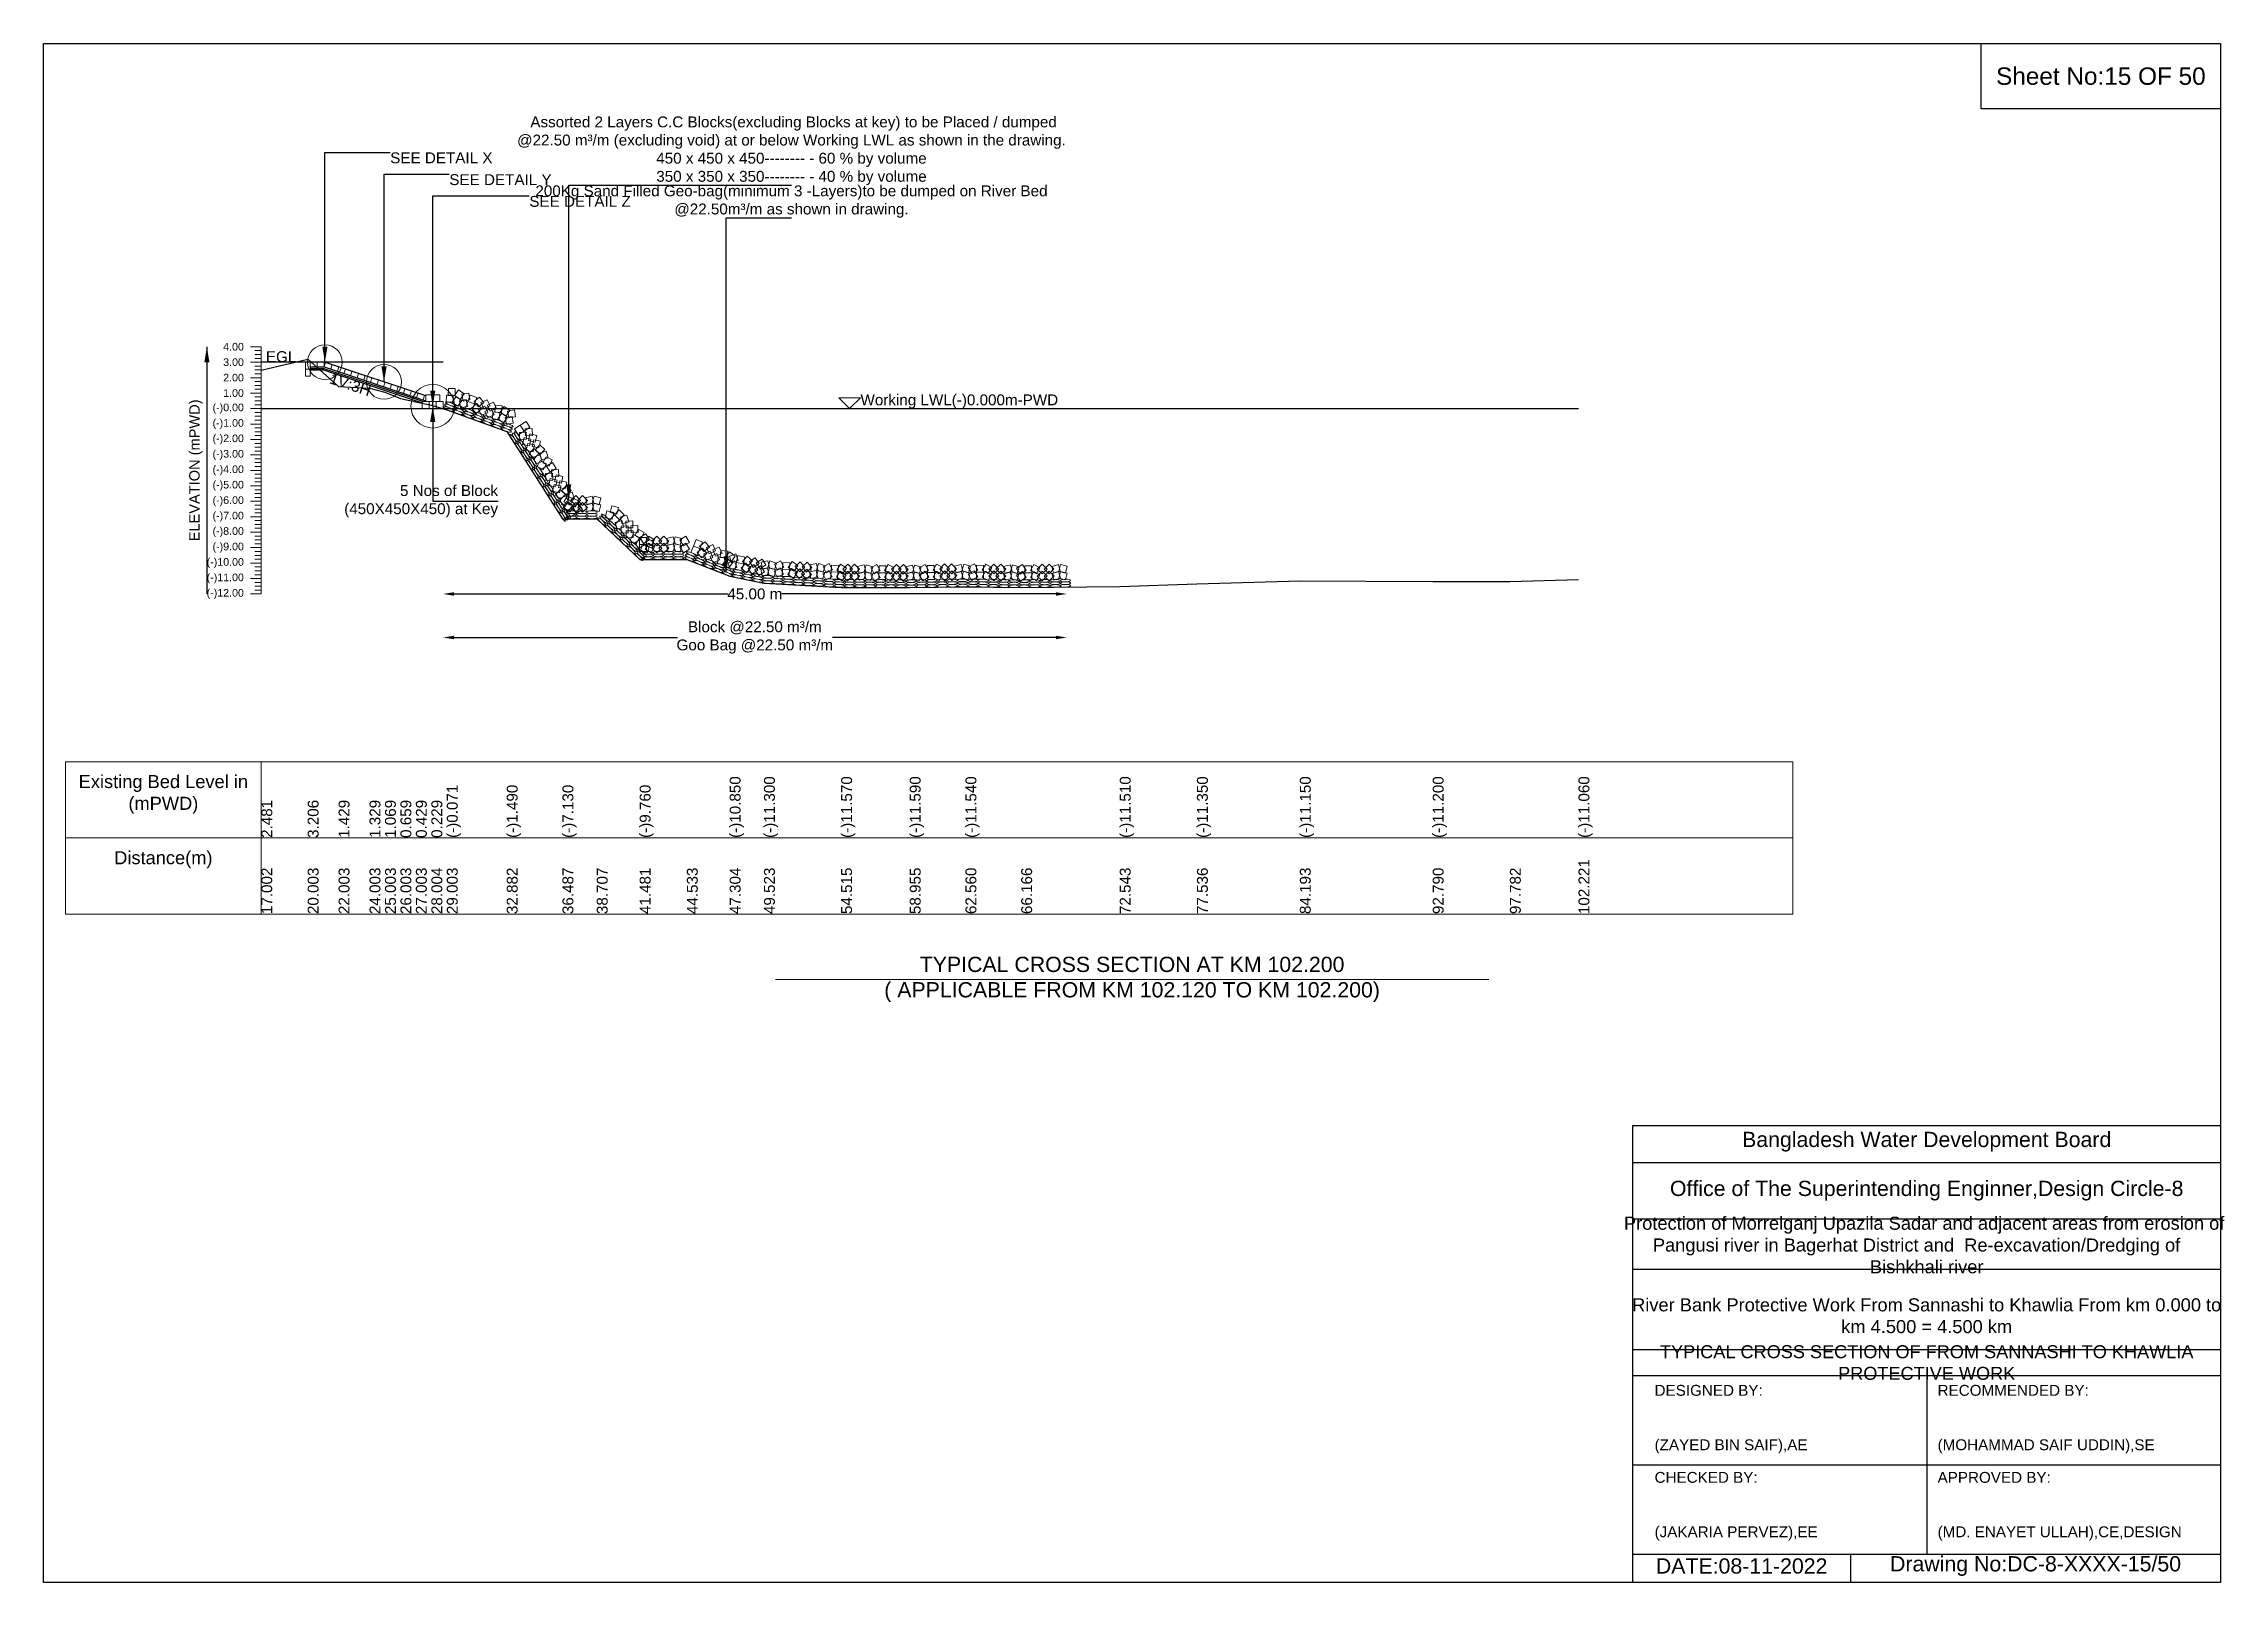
# Model space of a CAD drawing. Header units: inches. Extents: x 89000 to 845017, y -7071 to 0.
# Drawn here: x 310000 to 320017, y -7071 to 0 of the extents above; entities that cross this region are included whole.
import ezdxf

# ---------------------------------------------------------------- set-up
doc = ezdxf.new("R2010")
doc.units = ezdxf.units.IN
doc.header["$LTSCALE"] = 7
doc.header["$MEASUREMENT"] = 0
for name, color, linetype, lineweight in [('Cross section Data Border', 7, 'Continuous', 9), ('Cross Section Labels', 7, 'Continuous', 9), ('Existing_Bed_Level for Xsection', 7, 'Continuous', 25), ('Long Section Labels', 7, 'Continuous', 9)]:
    doc.layers.add(name, color=color, linetype=linetype, lineweight=lineweight)
doc.styles.get("Standard").update_dxf_attribs({"font": 'arial.ttf'})
doc.dimstyles.new('Appron Lebeling Style', dxfattribs={"dimtxt": 50, "dimasz": 50, "dimexe": 0.18, "dimexo": 0.0625, "dimgap": 0.09, "dimtad": 0, "dimtih": 1, "dimtoh": 1, "dimdec": 4, "dimzin": 0, "dimdsep": 46, "dimtxsty": 'Standard', "dimcen": 0.09, "dimse1": 1, "dimse2": 1, "dimadec": 0, "dimazin": 0, "dimtfac": 1, "dimtdec": 4, "dimtofl": 0, "dimtmove": 0, "dimatfit": 3, "dimfxl": 1, "dimtolj": 1, "dimtzin": 0, "dimarcsym": 0})
doc.dimstyles.get("Standard").update_dxf_attribs({"dimtxt": 0.18, "dimasz": 0.18, "dimexe": 0.18, "dimexo": 0.0625, "dimgap": 0.09, "dimtad": 0, "dimtih": 1, "dimtoh": 1, "dimdec": 4, "dimzin": 0, "dimdsep": 46, "dimtxsty": 'Standard', "dimcen": 0.09, "dimadec": 0, "dimazin": 0, "dimtfac": 1, "dimtdec": 4, "dimtofl": 0, "dimtmove": 0, "dimatfit": 3, "dimfxl": 1, "dimtolj": 1, "dimtzin": 0, "dimarcsym": 0})

msp = doc.modelspace()

# ---------------------------------------------------------------- texts
at = {"attachment_point": 5}
for s, insert, char_height in [('Sheet No:15 OF 50', (319450, -150), 80), ('Bangladesh Water Development Board', (318650, -5046), 70), ('Office of The Superintending Enginner,Design Circle-8', (318650, -5271), 70)]:
    msp.add_mtext(s, dxfattribs=dict(at, insert=insert, char_height=char_height))
for s, insert, char_height, width, attachment_point in [('Protection of Morrelganj Upazila Sadar and adjacent areas from erosion of  Pangusi river in Bagerhat District and  Re-excavation/Dredging of     Bishkhali river', (318650, -5521), 60, 2800, 5), ('River Bank Protective Work From Sannashi to Khawlia From km 0.000 to km 4.500 = 4.500 km', (318650, -5846), 60, 2700, 5), ('TYPICAL CROSS SECTION OF FROM SANNASHI TO KHAWLIA PROTECTIVE WORK', (318650, -6061), 59.5765532, 2800, 5), ('DESIGNED BY:^J^J^J(ZAYED BIN SAIF),AE', (317400, -6321), 50, 1400, 4), ('RECOMMENDED BY:^J^J^J(MOHAMMAD SAIF UDDIN),SE', (318700, -6321), 50, 1400, 4), ('CHECKED BY:^J^J^J(JAKARIA PERVEZ),EE', (317400, -6721), 50, 1400, 4), ('APPROVED BY:^J^J^J(MD. ENAYET ULLAH),CE,DESIGN', (318700, -6721), 50, 1400, 4), ('DATE:08-11-2022', (317800, -6996), 70, 1400, 5), ('Drawing No:DC-8-XXXX-15/50', (319150, -6996), 70, 2200, 5)]:
    msp.add_mtext(s, dxfattribs=dict(insert=insert, char_height=char_height, width=width, attachment_point=attachment_point))
at = {"layer": 'Cross section Data Border', "char_height": 60, "width": 800, "attachment_point": 5}
for s, insert in [('Existing Bed Level in (mPWD)', (310550, -3450)), ('Distance(m)', (310550, -3750))]:
    msp.add_mtext(s, dxfattribs=dict(at, insert=insert))
at = {"layer": 'Cross Section Labels'}
for s, insert, char_height, attachment_point in [(' Assorted 2 Layers C.C Blocks(excluding Blocks at key) to be Placed / dumped^J@22.50 m³/m (excluding void) at or below Working LWL as shown in the drawing.^J450 x 450 x 450-------- - 60 % by volume^J350 x 350 x 350-------- - 40 % by volume', (313435.28276, -650), 50, 8), ('SEE DETAIL X', (311592.15117, -500), 50, 1), ('SEE DETAIL Y', (311863.72617, -600), 50, 1), ('SEE DETAIL Z', (312231.15117, -700), 50, 1), ('200Kg Sand Filled Geo-bag(minimum 3 -Layers)to be dumped on River Bed^J@22.50m³/m as shown in drawing.', (313435.28276, -800), 50, 8), ('EGL', (311160.89466, -1464.11), 50, 9), ('Working LWL(-)0.000m-PWD', (313752.30117, -1677.11), 50, 7), ('5 Nos of Block ^J(450X450X450) at Key', (312087.37617, -2103.11), 50, 6), ('TYPICAL CROSS SECTION AT KM 102.200^J( APPLICABLE FROM KM 102.120 TO KM 102.200)', (315000, -4300), 70, 5)]:
    msp.add_mtext(s, dxfattribs=dict(at, insert=insert, char_height=char_height, attachment_point=attachment_point))
at = {"layer": 'Cross Section Labels', "insert": (311416.71259, -1543.05076), "char_height": 50, "attachment_point": 2, "rotation": 341.565051177}
msp.add_mtext('1V:3H', dxfattribs=at)
at = {"layer": 'Long Section Labels', "char_height": 35, "attachment_point": 6}
for s, insert in [('4.00', (310920, -1393.11)), ('3.00', (310920, -1464.11)), ('2.00', (310920, -1535.11)), ('1.00', (310920, -1606.11)), ('(-)0.00', (310920, -1677.11)), ('(-)1.00', (310920, -1748.11)), ('(-)2.00', (310920, -1819.11)), ('(-)3.00', (310920, -1890.11)), ('(-)4.00', (310920, -1961.11)), ('(-)5.00', (310920, -2032.11)), ('(-)6.00', (310920, -2103.11)), ('(-)7.00', (310920, -2174.11)), ('(-)8.00', (310920, -2245.11)), ('(-)9.00', (310920, -2316.11)), ('(-)10.00', (310920, -2387.11)), ('(-)11.00', (310920, -2458.11)), ('(-)12.00', (310920, -2529.11))]:
    msp.add_mtext(s, dxfattribs=dict(at, insert=insert))
at = {"layer": 'Long Section Labels', "rotation": 90}
for s, insert, char_height, attachment_point in [('ELEVATION (mPWD)', (310700, -1961.11), 48, 5), ('(-)10.850', (313151.43033, -3650), 50, 1), ('(-)11.300', (313309.00881, -3650), 50, 1), ('(-)11.570', (313663.41852, -3650), 50, 1), ('(-)11.590', (313978.65419, -3650), 50, 1), ('(-)11.590', (313978.65419, -3650), 50, 1), ('(-)11.540', (314234.63873, -3650), 50, 1), ('(-)11.510', (314943.38909, -3650), 50, 1), ('(-)11.350', (315297.88504, -3650), 50, 1), ('(-)11.150', (315770.56326, -3650), 50, 1), ('(-)11.200', (316380.91786, -3650), 50, 1), ('(-)11.200', (316380.91786, -3650), 50, 1), ('(-)11.060', (317050.5134, -3650), 50, 1), ('2.481', (311000, -3650), 50, 1), ('3.206', (311213.03508, -3650), 50, 1), ('1.429', (311355.04539, -3650), 50, 1), ('1.329', (311497.0557, -3650), 50, 1), ('1.069', (311568.08047, -3650), 50, 1), ('0.659', (311639.06601, -3650), 50, 1), ('0.429', (311710.09077, -3650), 50, 1), ('0.229', (311781.11554, -3650), 50, 1), ('(-)0.071', (311852.10108, -3650), 50, 1), ('(-)1.490', (312127.45404, -3650), 50, 1), ('(-)7.130', (312383.44809, -3650), 50, 1), ('(-)7.130', (312383.44809, -3650), 50, 1), ('(-)9.760', (312737.98096, -3650), 50, 1), ('(-)9.760', (312737.98096, -3650), 50, 1), ('17.002', (311000, -4000), 50, 1), ('20.003', (311213.03508, -4000), 50, 1), ('22.003', (311355.04539, -4000), 50, 1), ('24.003', (311497.0557, -4000), 50, 1), ('25.003', (311568.08047, -4000), 50, 1), ('26.003', (311639.06601, -4000), 50, 1), ('27.003', (311710.09077, -4000), 50, 1), ('28.004', (311781.11554, -4000), 50, 1), ('29.003', (311852.10108, -4000), 50, 1), ('32.882', (312127.45404, -4000), 50, 1), ('36.487', (312383.44809, -4000), 50, 1), ('38.707', (312541.03876, -4000), 50, 1), ('41.481', (312737.98096, -4000), 50, 1), ('44.533', (312954.73155, -4000), 50, 1), ('47.304', (313151.43033, -4000), 50, 1), ('49.523', (313309.00881, -4000), 50, 1), ('54.515', (313663.41852, -4000), 50, 1), ('58.955', (313978.65419, -4000), 50, 1), ('62.560', (314234.63873, -4000), 50, 1), ('66.166', (314490.62432, -4000), 50, 1), ('72.543', (314943.38909, -4000), 50, 1), ('77.536', (315297.88504, -4000), 50, 1), ('84.193', (315770.56326, -4000), 50, 1), ('92.790', (316380.91786, -4000), 50, 1), ('97.782', (316735.34797, -4000), 50, 1), ('102.221', (317050.5134, -4000), 50, 1)]:
    msp.add_mtext(s, dxfattribs=dict(at, insert=insert, char_height=char_height, attachment_point=attachment_point))

# ---------------------------------------------------------------- blocks, each defined once
blk = doc.blocks.new('*D23')
at = {"layer": 'Cross Section Labels', "color": 0, "lineweight": -2, "transparency": 16777216}
for p, q in [((311885, -2529), (313144, -2529)), ((314650, -2529), (313391, -2529))]:
    blk.add_line(p, q, dxfattribs=at)
at = {"layer": 'Cross Section Labels', "color": 0, "transparency": 16777216}
for points in [[(311885, -2521), (311885, -2537), (311835, -2529)], [(314650, -2521), (314650, -2537), (314700, -2529)]]:
    blk.add_solid(points, dxfattribs=at)
at = {"layer": 'Defpoints', "color": 0, "transparency": 16777216}
for p in [(311835, -1677), (314700, -2497), (314700, -2529)]:
    blk.add_point(p, dxfattribs=at)
at = {"layer": 'Cross Section Labels', "color": 0, "transparency": 16777216, "insert": (313267, -2529), "char_height": 50, "attachment_point": 5}
blk.add_mtext('\\A1;45.00 m', dxfattribs=at)
blk = doc.blocks.new('*D24')
at = {"layer": 'Cross Section Labels', "color": 0, "lineweight": -2, "transparency": 16777216}
for p, q in [((311885, -2729), (312912, -2729)), ((314650, -2729), (313623, -2729))]:
    blk.add_line(p, q, dxfattribs=at)
at = {"layer": 'Cross Section Labels', "color": 0, "transparency": 16777216}
for points in [[(311885, -2721), (311885, -2737), (311835, -2729)], [(314650, -2721), (314650, -2737), (314700, -2729)]]:
    blk.add_solid(points, dxfattribs=at)
at = {"layer": 'Defpoints', "color": 0, "transparency": 16777216}
for p in [(311835, -1677), (314700, -2497), (314700, -2729)]:
    blk.add_point(p, dxfattribs=at)
at = {"layer": 'Cross Section Labels', "color": 0, "transparency": 16777216, "insert": (313267, -2729), "char_height": 50, "attachment_point": 5}
blk.add_mtext('\\A1;Block @22.50 m³/m ^JGoo Bag @22.50 m³/m ', dxfattribs=at)

# ---------------------------------------------------------------- dimensions: what is measured, and where the dimension line sits
at = {"layer": 'Cross Section Labels'}
for base, text, picture, middle in [((314699.50745, -2529.11), '45.00 m', '*D23', (313267.40431, -2529.11)), ((314699.50745, -2729.11), 'Block @22.50 m³/m ^JGoo Bag @22.50 m³/m ', '*D24', (313267.40431, -2729.11))]:
    dim = msp.add_linear_dim(base=base, p1=(311835.30117, -1677.11), p2=(314699.50745, -2497.37953), text=text, dimstyle='Appron Lebeling Style', dxfattribs=at)
    dim.commit()
    dim.dimension.update_dxf_attribs({"geometry": picture, "text_midpoint": middle})

# ---------------------------------------------------------------- linework, layer by layer
for points in [[(310000, 0), (320000, 0), (320000, -7071), (310000, -7071)], [(318900, 0), (320000, 0), (320000, -300), (318900, -300)]]:
    msp.add_lwpolyline(points, close=True)
for points in [[(317300, -7071), (317300, -4971), (320000, -4971)], [(317300, -5141), (320000, -5141)], [(317300, -5401), (320000, -5401)], [(317300, -5631), (320000, -5631)], [(317300, -6001), (320000, -6001)], [(317300, -6121), (320000, -6121)], [(318650, -6121), (318650, -6941)], [(317300, -6531), (320000, -6531)], [(317300, -6941), (320000, -6941)], [(318300, -6941), (318300, -7071)]]:
    msp.add_lwpolyline(points)
at = {"layer": 'Cross section Data Border'}
msp.add_lwpolyline([(310100, -3300), (318034.56698, -3300), (318034.56698, -4000), (310100, -4000)], close=True, dxfattribs=at)
for points in [[(311000, -3300), (311000, -4000)], [(310100, -3650), (318034.56698, -3650)]]:
    msp.add_lwpolyline(points, dxfattribs=at)
at = {"layer": 'Cross Section Labels'}
msp.add_lwpolyline([(313702.30117, -1677.11), (313752.30117, -1627.11), (313652.30117, -1627.11)], close=True, dxfattribs=at)
msp.add_lwpolyline([(313362, -4300), (315000, -4300), (316638, -4300)], dxfattribs=at)
for centre, radius in [((311292.15117, -1464.11), 80), ((311563.72617, -1554.635), 80), ((311787.37617, -1666.46), 100)]:
    msp.add_circle(centre, radius, dxfattribs=at)
at = {"layer": 'Existing_Bed_Level for Xsection'}
for points in [[(311000, -1500.959), (311213.03508, -1449.484), (311355.04539, -1575.651), (311497.0557, -1582.751), (311568.08047, -1601.211), (311639.06601, -1630.321), (311710.09077, -1646.651), (311781.11554, -1660.851), (311852.10108, -1682.151), (312127.45404, -1782.9), (312383.44809, -2183.34), (312541.03876, -2183.34), (312737.98096, -2370.07), (312954.73155, -2370.07), (313151.43033, -2447.46), (313309.00881, -2479.41), (313663.41852, -2498.58), (313978.65419, -2500), (314234.63873, -2496.45), (314490.62432, -2500), (314943.38909, -2494.32), (315297.88504, -2482.96), (315770.56326, -2468.76), (316380.91786, -2472.31), (316735.34797, -2472.31), (317050.5134, -2462.37)], [(311835.30117, -1464.11), (311000, -1464.11)], [(311755.42617, -1618.535), (311295.43031, -1465.20305), (311292.15117, -1464.11), (311288.69466, -1464.11), (311224.79466, -1464.11)], [(311224.79466, -1485.41), (311288.69466, -1485.41), (311755.42617, -1640.98717)], [(311224.79466, -1492.51), (311287.54249, -1492.51), (311745.49249, -1645.16)], [(311224.79466, -1499.61), (311286.39032, -1499.61), (311739.45117, -1650.63029)], [(311000, -1677.11), (317050.5134, -1677.11)]]:
    msp.add_lwpolyline(points, dxfattribs=at)
at = {"layer": 'Long Section Labels'}
for points in [[(311000, -1393.11), (310950, -1393.11)], [(311000, -2529.11), (311000, -2458.11), (311000, -2387.11), (311000, -2316.11), (311000, -2245.11), (311000, -2174.11), (311000, -2103.11), (311000, -2032.11), (311000, -1961.11), (311000, -1890.11), (311000, -1819.11), (311000, -1748.11), (311000, -1677.11), (311000, -1606.11), (311000, -1535.11), (311000, -1464.11), (311000, -1393.11)], [(311000, -1464.11), (310950, -1464.11)], [(311000, -1410.86), (310970, -1410.86)], [(311000, -1428.61), (310970, -1428.61)], [(311000, -1446.36), (310970, -1446.36)], [(311000, -1481.86), (310970, -1481.86)], [(311000, -1499.61), (310970, -1499.61)], [(311000, -1535.11), (310950, -1535.11)], [(311000, -1517.36), (310970, -1517.36)], [(311000, -1552.86), (310970, -1552.86)], [(311000, -1570.61), (310970, -1570.61)], [(311000, -1588.36), (310970, -1588.36)], [(311000, -1606.11), (310950, -1606.11)], [(311000, -1677.11), (310950, -1677.11)], [(311000, -1623.86), (310970, -1623.86)], [(311000, -1641.61), (310970, -1641.61)], [(311000, -1659.36), (310970, -1659.36)], [(311000, -1694.86), (310970, -1694.86)], [(311000, -1748.11), (310950, -1748.11)], [(311000, -1712.61), (310970, -1712.61)], [(311000, -1730.36), (310970, -1730.36)], [(311000, -1765.86), (310970, -1765.86)], [(311000, -1783.61), (310970, -1783.61)], [(311000, -1801.36), (310970, -1801.36)], [(311000, -1819.11), (310950, -1819.11)], [(311000, -1890.11), (310950, -1890.11)], [(311000, -1836.86), (310970, -1836.86)], [(311000, -1854.61), (310970, -1854.61)], [(311000, -1872.36), (310970, -1872.36)], [(311000, -1961.11), (310950, -1961.11)], [(311000, -1907.86), (310970, -1907.86)], [(311000, -1925.61), (310970, -1925.61)], [(311000, -1943.36), (310970, -1943.36)], [(311000, -1978.86), (310970, -1978.86)], [(311000, -1996.61), (310970, -1996.61)], [(311000, -2032.11), (310950, -2032.11)], [(311000, -2103.11), (310950, -2103.11)], [(311000, -2014.36), (310970, -2014.36)], [(311000, -2049.86), (310970, -2049.86)], [(311000, -2067.61), (310970, -2067.61)], [(311000, -2085.36), (310970, -2085.36)], [(311000, -2174.11), (310950, -2174.11)], [(311000, -2120.86), (310970, -2120.86)], [(311000, -2138.61), (310970, -2138.61)], [(311000, -2156.36), (310970, -2156.36)], [(311000, -2191.86), (310970, -2191.86)], [(311000, -2245.11), (310950, -2245.11)], [(311000, -2209.61), (310970, -2209.61)], [(311000, -2227.36), (310970, -2227.36)], [(311000, -2262.86), (310970, -2262.86)], [(311000, -2280.61), (310970, -2280.61)], [(311000, -2298.36), (310970, -2298.36)], [(311000, -2316.11), (310950, -2316.11)], [(311000, -2387.11), (310950, -2387.11)], [(311000, -2333.86), (310970, -2333.86)], [(311000, -2351.61), (310970, -2351.61)], [(311000, -2369.36), (310970, -2369.36)], [(311000, -2458.11), (310950, -2458.11)], [(311000, -2404.86), (310970, -2404.86)], [(311000, -2422.61), (310970, -2422.61)], [(311000, -2440.36), (310970, -2440.36)], [(311000, -2475.86), (310970, -2475.86)], [(311000, -2493.61), (310970, -2493.61)], [(311000, -2529.11), (310950, -2529.11)], [(311000, -2511.36), (310970, -2511.36)]]:
    msp.add_lwpolyline(points, dxfattribs=at)
for points in [[(311224.79466, -1464.11), (311203.49466, -1464.11), (311203.49466, -1496.06), (311224.79466, -1496.06)], [(311224.79466, -1496.06), (311203.49466, -1496.06), (311203.49466, -1528.01), (311224.79466, -1528.01)], [(311256.74466, -1464.11), (311224.79466, -1464.11), (311224.79466, -1485.41), (311256.74466, -1485.41)], [(311288.69466, -1464.11), (311256.74466, -1464.11), (311256.74466, -1485.41), (311288.69466, -1485.41)], [(311325.74074, -1475.30652), (311295.43031, -1465.20305), (311288.69466, -1485.41), (311319.00509, -1495.51348)], [(311356.05117, -1485.41), (311325.74074, -1475.30652), (311319.00509, -1495.51348), (311349.31552, -1505.61695)], [(311386.3616, -1495.51348), (311356.05117, -1485.41), (311349.31552, -1505.61695), (311379.62595, -1515.72043)], [(311416.67204, -1505.61695), (311386.3616, -1495.51348), (311379.62595, -1515.72043), (311409.93638, -1525.82391)], [(311446.98247, -1515.72043), (311416.67204, -1505.61695), (311409.93638, -1525.82391), (311440.24682, -1535.92739)], [(311477.2929, -1525.82391), (311446.98247, -1515.72043), (311440.24682, -1535.92739), (311470.55725, -1546.03086)], [(311507.60333, -1535.92739), (311477.2929, -1525.82391), (311470.55725, -1546.03086), (311500.86768, -1556.13434)], [(311537.91376, -1546.03086), (311507.60333, -1535.92739), (311500.86768, -1556.13434), (311531.17811, -1566.23782)], [(311568.22419, -1556.13434), (311537.91376, -1546.03086), (311531.17811, -1566.23782), (311561.48854, -1576.34129)], [(311598.53462, -1566.23782), (311568.22419, -1556.13434), (311561.48854, -1576.34129), (311591.79897, -1586.44477)], [(311628.84506, -1576.34129), (311598.53462, -1566.23782), (311591.79897, -1586.44477), (311622.1094, -1596.54825)], [(311659.15549, -1586.44477), (311628.84506, -1576.34129), (311622.1094, -1596.54825), (311652.41984, -1606.65173)], [(311689.46592, -1596.54825), (311659.15549, -1586.44477), (311652.41984, -1606.65173), (311682.73027, -1616.7552)], [(311719.77635, -1606.65173), (311689.46592, -1596.54825), (311682.73027, -1616.7552), (311713.0407, -1626.85868)], [(311891.22217, -1585.61924), (311859.28608, -1584.67644), (311858.34328, -1616.61253), (311890.27937, -1617.55532)], [(311931.8021, -1609.69861), (311905.66496, -1591.32328), (311887.28963, -1617.46041), (311913.42676, -1635.83575)], [(311750.08678, -1616.7552), (311719.77635, -1606.65173), (311713.0407, -1626.85868), (311743.35113, -1636.96216)], [(311771.40117, -1645.16), (311739.45117, -1645.16), (311739.45117, -1677.11), (311771.40117, -1677.11)], [(311787.37617, -1613.21), (311755.42617, -1613.21), (311755.42617, -1645.16), (311787.37617, -1645.16)], [(311803.35117, -1645.16), (311771.40117, -1645.16), (311771.40117, -1677.11), (311803.35117, -1677.11)], [(311819.32617, -1613.21), (311787.37617, -1613.21), (311787.37617, -1645.16), (311819.32617, -1645.16)], [(311835.30117, -1645.16), (311803.35117, -1645.16), (311803.35117, -1677.11), (311835.30117, -1677.11)], [(311882.03968, -1616.22127), (311850.1036, -1615.27847), (311849.1608, -1647.21456), (311881.09689, -1648.15736)], [(311920.82369, -1639.70323), (311894.68656, -1621.3279), (311876.31123, -1647.46503), (311902.44836, -1665.84036)], [(311941.57276, -1636.08597), (311910.09551, -1641.56185), (311915.5714, -1673.0391), (311947.04865, -1667.56321)], [(311952.55116, -1606.08135), (311921.07391, -1611.55723), (311926.5498, -1643.03448), (311958.02705, -1637.5586)], [(311979.06821, -1656.02783), (311949.06359, -1645.04943), (311938.08519, -1675.05405), (311968.08981, -1686.03245)], [(311990.04661, -1626.02321), (311960.04199, -1615.04481), (311949.06359, -1645.04943), (311979.06821, -1656.02783)], [(312011.08524, -1678.51303), (311990.57501, -1654.01542), (311966.0774, -1674.52565), (311986.58763, -1699.02326)], [(312022.06364, -1648.50841), (312001.55341, -1624.0108), (311977.0558, -1644.52103), (311997.56603, -1669.01864)], [(312026.35729, -1666.28436), (311997.37256, -1679.72639), (312010.81459, -1708.71112), (312039.79932, -1695.26909)], [(312037.33569, -1636.27974), (312008.35096, -1649.72177), (312021.79299, -1678.7065), (312050.77772, -1665.26447)], [(312069.81012, -1706.2306), (312056.34501, -1677.25658), (312027.371, -1690.72169), (312040.8361, -1719.6957)], [(312080.78852, -1676.22598), (312067.32341, -1647.25196), (312038.3494, -1660.71707), (312051.81451, -1689.69108)], [(312095.92338, -1694.95852), (312064.09915, -1692.12635), (312061.26698, -1723.95057), (312093.09121, -1726.78274)], [(312106.90178, -1664.9539), (312075.07755, -1662.12173), (312072.24538, -1693.94595), (312104.06961, -1696.77812)], [(312130.85603, -1716.55205), (312104.7189, -1698.17671), (312086.34357, -1724.31385), (312112.4807, -1742.68918)], [(312141.83443, -1686.54743), (312115.6973, -1668.17209), (312097.32197, -1694.30923), (312123.4591, -1712.68456)], [(312162.5835, -1682.93016), (312131.10625, -1688.40605), (312136.58214, -1719.8833), (312168.05939, -1714.40741)], [(312151.6051, -1712.93478), (312120.12785, -1718.41067), (312125.60374, -1749.88792), (312157.08099, -1744.41203)], [(312206.80632, -1780.48263), (312189.59727, -1753.56329), (312162.67793, -1770.77234), (312179.88698, -1797.69168)], [(312218.64088, -1817.77362), (312217.17796, -1785.85713), (312185.26147, -1787.32004), (312186.72439, -1819.23653)], [(312233.72567, -1763.27358), (312216.51662, -1736.35424), (312189.59727, -1753.56329), (312206.80632, -1780.48263)], [(312245.56022, -1800.56457), (312244.09731, -1768.64808), (312212.18082, -1770.11099), (312213.64373, -1802.02748)], [(312265.11926, -1800.09607), (312233.91851, -1793.21743), (312227.03987, -1824.41818), (312258.24062, -1831.29682)], [(312238.19992, -1817.30512), (312206.99917, -1810.42648), (312200.12053, -1841.62723), (312231.32128, -1848.50587)], [(312248.54549, -1875.41552), (312255.39928, -1844.20931), (312224.19306, -1837.35552), (312217.33927, -1868.56173)], [(312276.1471, -1882.27941), (312252.55287, -1860.73609), (312231.00955, -1884.33031), (312254.60377, -1905.87364)], [(312275.46483, -1858.20647), (312282.31862, -1827.00026), (312251.1124, -1820.14647), (312244.25861, -1851.35268)], [(312290.84106, -1920.62858), (312281.19174, -1890.17052), (312250.73369, -1899.81984), (312260.383, -1930.27789)], [(312303.06645, -1865.07036), (312279.47222, -1843.52704), (312257.92889, -1867.12126), (312281.52312, -1888.66459)], [(312317.76041, -1903.41953), (312308.11109, -1872.96147), (312277.65303, -1882.61079), (312287.30235, -1913.06884)], [(312336.45558, -1913.11998), (312308.10125, -1898.39469), (312293.37596, -1926.74902), (312321.73029, -1941.47432)], [(312309.53624, -1930.32903), (312281.1819, -1915.60374), (312266.45661, -1943.95807), (312294.81095, -1958.68337)], [(312327.26967, -1968.91804), (312310.06062, -1941.9987), (312283.14128, -1959.20775), (312300.35033, -1986.12709)], [(312339.10423, -2006.20903), (312337.64131, -1974.29254), (312305.72482, -1975.75545), (312307.18774, -2007.67194)], [(312354.18902, -1951.70899), (312336.97997, -1924.78965), (312310.06062, -1941.9987), (312327.26967, -1968.91804)], [(312358.66327, -2005.74053), (312327.46252, -1998.86189), (312320.58388, -2030.06264), (312351.78463, -2036.94128)], [(312366.02357, -1988.99998), (312364.56066, -1957.08349), (312332.64417, -1958.5464), (312334.10708, -1990.46289)], [(312385.58261, -1988.53148), (312354.38186, -1981.65284), (312347.50322, -2012.85359), (312378.70398, -2019.73223)], [(312369.00884, -2063.85093), (312375.86263, -2032.64472), (312344.65641, -2025.79093), (312337.80262, -2056.99714)], [(312396.61045, -2070.71482), (312373.01622, -2049.1715), (312351.4729, -2072.76572), (312375.06713, -2094.30905)], [(312395.92818, -2046.64188), (312402.78197, -2015.43567), (312371.57576, -2008.58188), (312364.72196, -2039.78809)], [(312411.30441, -2109.06399), (312401.65509, -2078.60593), (312371.19704, -2088.25525), (312380.84636, -2118.7133)], [(312423.5298, -2053.50577), (312399.93557, -2031.96245), (312378.39224, -2055.55667), (312401.98647, -2077.1)], [(312433.97241, -2093.34468), (312406.29334, -2077.38625), (312390.33491, -2105.06532), (312418.01399, -2121.02375)], [(312438.22376, -2091.85494), (312428.57444, -2061.39688), (312398.11638, -2071.0462), (312407.7657, -2101.50425)], [(312456.91893, -2101.55539), (312428.5646, -2086.8301), (312413.83931, -2115.18443), (312442.19364, -2129.90973)], [(312444.11266, -2076.61294), (312421.5116, -2099.196), (312444.09467, -2121.79706), (312466.69572, -2099.214)], [(312498.64572, -2099.196), (312476.04467, -2076.61294), (312453.4616, -2099.214), (312476.06266, -2121.79706)], [(312519.29577, -2079.63743), (312488.4361, -2087.91289), (312496.71156, -2118.77257), (312527.57123, -2110.49711)], [(312559.52123, -2087.91289), (312528.66156, -2079.63743), (312520.3861, -2110.49711), (312551.24577, -2118.77257)], [(312429.99959, -2118.76444), (312401.64525, -2104.03915), (312386.91996, -2132.39348), (312415.2743, -2147.11878)], [(312433.97241, -2125.29468), (312406.29334, -2109.33625), (312390.33491, -2137.01532), (312418.01399, -2152.97375)], [(312447.73302, -2157.35345), (312430.52397, -2130.43411), (312403.60463, -2147.64316), (312420.81368, -2174.5625)], [(312444.11266, -2108.56294), (312421.5116, -2131.146), (312444.09467, -2153.74706), (312466.69572, -2131.164)], [(312474.65237, -2140.1444), (312457.44332, -2113.22506), (312430.52397, -2130.43411), (312447.73302, -2157.35345)], [(312498.64572, -2131.146), (312476.04467, -2108.56294), (312453.4616, -2131.164), (312476.06266, -2153.74706)], [(312519.29577, -2111.58743), (312488.4361, -2119.86289), (312496.71156, -2150.72257), (312527.57123, -2142.44711)], [(312559.52123, -2119.86289), (312528.66156, -2111.58743), (312520.3861, -2142.44711), (312551.24577, -2150.72257)], [(312618.60688, -2154.90614), (312587.54091, -2147.44234), (312580.07711, -2178.5083), (312611.14308, -2185.9721)], [(312645.11124, -2188.08904), (312621.92606, -2166.1061), (312599.94311, -2189.29128), (312623.1283, -2211.27423)], [(312640.58982, -2131.72095), (312609.52386, -2124.25715), (312602.06006, -2155.32312), (312633.12602, -2162.78692)], [(312667.09418, -2164.90386), (312643.909, -2142.92092), (312621.92606, -2166.1061), (312645.11124, -2188.08904)], [(312665.57774, -2221.43266), (312656.47191, -2190.80773), (312625.84698, -2199.91355), (312634.95281, -2230.53848)], [(312687.56068, -2198.24748), (312678.45486, -2167.62255), (312647.82993, -2176.72837), (312656.93575, -2207.3533)], [(312706.4313, -2193.08266), (312674.49228, -2193.92005), (312675.32967, -2225.85908), (312707.2687, -2225.02168)], [(312684.44836, -2216.26784), (312652.50933, -2217.10523), (312653.34673, -2249.04426), (312685.28575, -2248.20686)], [(312708.48331, -2270.17675), (312707.62049, -2238.23841), (312675.68214, -2239.10123), (312676.54497, -2271.03958)], [(312736.92557, -2270.19177), (312708.83774, -2254.96428), (312693.61025, -2283.0521), (312721.69808, -2298.2796)], [(312730.46626, -2246.99157), (312729.60343, -2215.05322), (312697.66508, -2215.91605), (312698.52791, -2247.8544)], [(312758.90851, -2247.00659), (312730.82068, -2231.77909), (312715.59319, -2259.86692), (312743.68102, -2275.09441)], [(312760.42215, -2303.87384), (312743.72205, -2276.63583), (312716.48404, -2293.33592), (312733.18413, -2320.57393)], [(312769.02756, -2269.96), (312737.07756, -2269.96), (312737.07756, -2301.91), (312769.02756, -2301.91)], [(312769.02756, -2301.91), (312737.07756, -2301.91), (312737.07756, -2333.86), (312769.02756, -2333.86)], [(312782.40509, -2280.68865), (312765.70499, -2253.45064), (312738.46698, -2270.15074), (312755.16708, -2297.38875)], [(312780.90316, -2308.78674), (312749.83719, -2301.32294), (312742.37339, -2332.38891), (312773.43936, -2339.85271)], [(312806.82131, -2280.07468), (312779.14224, -2264.11625), (312763.18381, -2291.79532), (312790.86288, -2307.75375)], [(312806.82131, -2312.02468), (312779.14224, -2296.06625), (312763.18381, -2323.74532), (312790.86288, -2339.70375)], [(312802.8861, -2285.60156), (312771.82013, -2278.13776), (312764.35633, -2309.20372), (312795.4223, -2316.66752)], [(312816.96156, -2263.34294), (312794.3605, -2285.926), (312816.94357, -2308.52706), (312839.54462, -2285.944)], [(312816.96156, -2295.29294), (312794.3605, -2317.876), (312816.94357, -2340.47706), (312839.54462, -2317.894)], [(312871.49462, -2285.926), (312848.89357, -2263.34294), (312826.3105, -2285.944), (312848.91156, -2308.52706)], [(312871.49462, -2317.876), (312848.89357, -2295.29294), (312826.3105, -2317.894), (312848.91156, -2340.47706)], [(312892.14467, -2266.36743), (312861.285, -2274.64289), (312869.56046, -2305.50257), (312900.42013, -2297.22711)], [(312892.14467, -2298.31743), (312861.285, -2306.59289), (312869.56046, -2337.45257), (312900.42013, -2329.17711)], [(312932.37013, -2274.64289), (312901.51046, -2266.36743), (312893.235, -2297.22711), (312924.09467, -2305.50257)], [(312932.37013, -2306.59289), (312901.51046, -2298.31743), (312893.235, -2329.17711), (312924.09467, -2337.45257)], [(312950.61288, -2264.11625), (312922.93381, -2280.07468), (312938.89224, -2307.75375), (312966.57131, -2291.79532)], [(312950.61288, -2296.06625), (312922.93381, -2312.02468), (312938.89224, -2339.70375), (312966.57131, -2323.74532)], [(313026.69563, -2290.8041), (312996.96407, -2279.10639), (312985.26635, -2308.83795), (313014.99792, -2320.53567)], [(313058.16195, -2314.05373), (313038.24755, -2289.06935), (313013.26317, -2308.98375), (313033.17757, -2333.96813)], [(313073.72403, -2302.19636), (313044.42403, -2314.93655), (313057.16422, -2344.23655), (313086.46422, -2331.49636)], [(313014.99792, -2320.53567), (312985.26635, -2308.83795), (312973.56864, -2338.56952), (313003.30021, -2350.26723)], [(313046.46424, -2343.7853), (313026.54984, -2318.80092), (313001.56546, -2338.71532), (313021.47986, -2363.6997)], [(313062.02631, -2331.92792), (313032.72632, -2344.66812), (313045.46651, -2373.96812), (313074.76651, -2361.22792)], [(313104.50466, -2372.90889), (313091.74114, -2343.61905), (313062.45129, -2356.38257), (313075.21482, -2385.67242)], [(313116.20237, -2343.17733), (313103.43885, -2313.88748), (313074.14901, -2326.65101), (313086.91253, -2355.94085)], [(313130.88177, -2362.26888), (313099.13497, -2358.67122), (313095.53731, -2390.41802), (313127.28411, -2394.01568)], [(313142.57949, -2332.53731), (313110.83269, -2328.93965), (313107.23503, -2360.68645), (313138.98183, -2364.28411)], [(313165.28434, -2384.6973), (313139.59725, -2365.69793), (313120.59788, -2391.38502), (313146.28497, -2410.38439)], [(313176.98205, -2354.96574), (313151.29497, -2335.96636), (313132.29559, -2361.65345), (313157.98268, -2380.65282)], [(313174.12896, -2376.55271), (313143.83072, -2386.69271), (313153.97072, -2416.99094), (313184.26896, -2406.85094)], [(313180.47783, -2345.23986), (313150.1796, -2355.37986), (313160.31959, -2385.67809), (313190.61783, -2375.53809)], [(313214.19355, -2390.63871), (313182.8807, -2384.28984), (313176.53183, -2415.60268), (313207.84467, -2421.95155)], [(313220.54242, -2359.32586), (313189.22957, -2352.97699), (313182.8807, -2384.28984), (313214.19355, -2390.63871)], [(313249.22369, -2408.06177), (313225.26774, -2386.92141), (313204.12738, -2410.87736), (313228.08332, -2432.01772)], [(313255.57256, -2376.74893), (313231.61661, -2355.60856), (313210.47625, -2379.56451), (313234.43219, -2400.70488)], [(313262.48652, -2393.6787), (313235.84864, -2411.32029), (313253.49023, -2437.95817), (313280.12812, -2420.31658)], [(313268.8354, -2362.36585), (313242.19751, -2380.00744), (313259.83911, -2406.64533), (313286.47699, -2389.00373)], [(313311.44454, -2426.64782), (313293.78174, -2400.02399), (313267.15791, -2417.68679), (313284.82071, -2444.31062)], [(313317.79341, -2395.33497), (313300.13061, -2368.71115), (313273.50678, -2386.37395), (313291.16958, -2412.99777)], [(313327.14425, -2376.53679), (313295.88266, -2383.13341), (313302.47928, -2414.395), (313333.74087, -2407.79838)], [(313366.86403, -2386.97278), (313336.49637, -2377.04264), (313326.56623, -2407.4103), (313356.93389, -2417.34045)], [(313385.64871, -2377.44681), (313357.14811, -2391.88698), (313371.58827, -2420.38758), (313400.08887, -2405.94741)], [(313427.33636, -2385.55399), (313395.433, -2383.82834), (313393.70735, -2415.7317), (313425.61071, -2417.45735)], [(313464.52864, -2397.69518), (313437.7519, -2380.26507), (313420.32179, -2407.04181), (313447.09853, -2424.47192)], [(313475.55778, -2381.53555), (313451.76999, -2402.86495), (313473.09938, -2426.65275), (313496.88718, -2405.32335)], [(313528.79152, -2407.03104), (313507.44318, -2383.26023), (313483.67238, -2404.60856), (313505.02071, -2428.37937)], [(313550.4678, -2388.61635), (313519.20621, -2395.21296), (313525.80282, -2426.47456), (313557.06442, -2419.87794)], [(313590.18758, -2399.05234), (313559.81991, -2389.1222), (313549.88977, -2419.48986), (313580.25743, -2429.42)], [(313608.97226, -2389.52637), (313580.47166, -2403.96653), (313594.91182, -2432.46713), (313623.41242, -2418.02697)], [(313650.65991, -2397.63355), (313618.75655, -2395.9079), (313617.03089, -2427.81126), (313648.93426, -2429.53691)], [(313687.85219, -2409.77474), (313661.07545, -2392.34463), (313643.64534, -2419.12137), (313670.42208, -2436.55148)], [(313693.64076, -2391.988), (313670.93821, -2414.46902), (313693.41924, -2437.17158), (313716.12179, -2414.69055)], [(313748.07155, -2414.81648), (313725.57245, -2392.13183), (313702.88781, -2414.63093), (313725.38691, -2437.31558)], [(313768.80949, -2395.35112), (313737.91285, -2403.48749), (313746.04922, -2434.38413), (313776.94585, -2426.24776)], [(313808.99726, -2403.8077), (313778.17518, -2395.39331), (313769.7608, -2426.21539), (313800.58288, -2434.62978)], [(313827.28725, -2393.36333), (313799.53657, -2409.19692), (313815.37016, -2436.94759), (313843.12084, -2421.11401)], [(313869.32518, -2399.3965), (313837.3755, -2399.25259), (313837.23158, -2431.20226), (313869.18126, -2431.34618)], [(313907.07298, -2409.68132), (313879.46608, -2393.59837), (313863.38313, -2421.20528), (313890.99004, -2437.28823)], [(313917.28849, -2392.99543), (313894.58594, -2415.47646), (313917.06697, -2438.17901), (313939.76952, -2415.69798)], [(313971.71928, -2415.82391), (313949.22018, -2393.13927), (313926.53554, -2415.63837), (313949.03464, -2438.32301)], [(313990.55093, -2396.12248), (313959.80898, -2404.82506), (313968.51156, -2435.56701), (313999.25351, -2426.86443)], [(314030.88727, -2403.83935), (313999.91582, -2395.99261), (313992.06908, -2426.96406), (314023.04053, -2434.81081)], [(314048.98231, -2393.06075), (314021.52719, -2409.40146), (314037.8679, -2436.85658), (314065.32302, -2420.51587)], [(314091.12397, -2398.32064), (314059.17705, -2398.76368), (314059.62009, -2430.71061), (314091.56702, -2430.26757)], [(314129.05435, -2407.91027), (314101.15665, -2392.33719), (314085.58357, -2420.2349), (314113.48127, -2435.80797)], [(314138.9616, -2391.03953), (314116.67587, -2413.93383), (314139.57017, -2436.21956), (314161.8559, -2413.32526)], [(314193.80258, -2412.86423), (314170.89054, -2390.59674), (314148.62305, -2413.50877), (314171.53509, -2435.77627)], [(314214.17943, -2393.02119), (314183.43748, -2401.72378), (314192.14006, -2432.46573), (314222.88201, -2423.76314)], [(314257.16228, -2401.32607), (314226.42033, -2392.62349), (314217.71775, -2423.36544), (314248.4597, -2432.06803)], [(314275.54925, -2391.05341), (314247.65155, -2406.62649), (314263.22463, -2434.52419), (314291.12233, -2418.95111)], [(314317.52885, -2397.47989), (314285.58193, -2397.03685), (314285.13889, -2428.98378), (314317.08582, -2429.42682)], [(314355.17871, -2408.11767), (314327.72359, -2391.77696), (314311.38288, -2419.23208), (314338.838, -2435.57279)], [(314365.55, -2391.52815), (314342.63796, -2413.79564), (314364.90546, -2436.70768), (314387.81749, -2414.44018)], [(314419.76467, -2414.86523), (314397.47894, -2391.97094), (314374.58464, -2414.25667), (314396.87037, -2437.15097)], [(314440.68394, -2395.59489), (314409.71248, -2403.44164), (314417.55923, -2434.41309), (314448.53068, -2426.56635)], [(314480.79078, -2404.42735), (314450.04883, -2395.72476), (314441.34624, -2426.46671), (314472.0882, -2435.1693)], [(314496.37955, -2393.96571), (314468.90284, -2410.2701), (314485.20723, -2437.74681), (314512.68394, -2421.44242)], [(314538.51423, -2399.28134), (314506.56674, -2399.68212), (314506.96752, -2431.62961), (314538.91501, -2431.22882)], [(314576.43188, -2408.92113), (314548.5548, -2393.31117), (314532.94484, -2421.18825), (314560.82192, -2436.79821)], [(314586.36144, -2392.06351), (314564.04545, -2414.9283), (314586.91025, -2437.2443), (314609.22624, -2414.3795)], [(314641.1735, -2413.96072), (314618.29094, -2391.66295), (314595.99316, -2414.54551), (314618.87573, -2436.84328)], [(314661.57658, -2394.14465), (314630.82314, -2402.80657), (314639.48506, -2433.56), (314670.2385, -2424.89809)], [(314701.90268, -2401.91487), (314670.94163, -2394.02717), (314663.05393, -2424.98822), (314694.01498, -2432.87592)], [(313325.4186, -2408.44015), (313294.15701, -2415.03677), (313300.75363, -2446.29836), (313332.01522, -2439.70174)], [(313365.13838, -2418.87615), (313334.77072, -2408.94601), (313324.84058, -2439.31367), (313355.20824, -2449.24381)], [(313383.92306, -2409.35018), (313355.42246, -2423.79034), (313369.86262, -2452.29094), (313398.36322, -2437.85078)], [(313425.61071, -2417.45735), (313393.70735, -2415.7317), (313391.9817, -2447.63507), (313423.88506, -2449.36072)], [(313462.80299, -2429.59855), (313436.02625, -2412.16844), (313418.59614, -2438.94518), (313445.37288, -2456.37529)], [(313473.83213, -2413.43892), (313450.04433, -2434.76831), (313471.37373, -2458.55611), (313495.16153, -2437.22671)], [(313527.06586, -2438.9344), (313505.71753, -2415.16359), (313481.94673, -2436.51193), (313503.29506, -2460.28273)], [(313548.74215, -2420.51971), (313517.48055, -2427.11633), (313524.07717, -2458.37792), (313555.33876, -2451.7813)], [(313588.46192, -2430.95571), (313558.09426, -2421.02556), (313548.16412, -2451.39322), (313578.53178, -2461.32337)], [(313607.24661, -2421.42974), (313578.74601, -2435.8699), (313593.18617, -2464.3705), (313621.68677, -2449.93034)], [(313648.93426, -2429.53691), (313617.03089, -2427.81126), (313615.30524, -2459.71462), (313647.20861, -2461.44028)], [(313686.12654, -2441.6781), (313659.3498, -2424.24799), (313641.91969, -2451.02473), (313668.69643, -2468.45484)], [(313693.49684, -2423.93767), (313670.79429, -2446.4187), (313693.27532, -2469.12125), (313715.97787, -2446.64022)], [(313747.92763, -2446.76615), (313725.42853, -2424.08151), (313702.74389, -2446.58061), (313725.24299, -2469.26525)], [(313768.66557, -2427.3008), (313737.76893, -2435.43717), (313745.9053, -2466.3338), (313776.80193, -2458.19743)], [(313808.85334, -2435.75737), (313778.03126, -2427.34299), (313769.61688, -2458.16507), (313800.43896, -2466.57945)], [(313827.14333, -2425.31301), (313799.39265, -2441.14659), (313815.22624, -2468.89727), (313842.97692, -2453.06368)], [(313869.18126, -2431.34618), (313837.23158, -2431.20226), (313837.08766, -2463.15194), (313869.03734, -2463.29586)], [(313906.92906, -2441.631), (313879.32216, -2425.54805), (313863.23921, -2453.15496), (313890.84612, -2469.23791)], [(313917.14457, -2424.94511), (313894.44202, -2447.42614), (313916.92305, -2470.12869), (313939.6256, -2447.64766)], [(313971.57536, -2447.77359), (313949.07626, -2425.08895), (313926.39162, -2447.58805), (313948.89072, -2470.27269)], [(313990.99397, -2428.06941), (313960.25202, -2436.77199), (313968.9546, -2467.51394), (313999.69656, -2458.81136)], [(314031.33031, -2435.78628), (314000.35886, -2427.93953), (313992.51212, -2458.91099), (314023.48357, -2466.75773)], [(314049.42535, -2425.00768), (314021.97023, -2441.34839), (314038.31094, -2468.80351), (314065.76606, -2452.4628)], [(314091.56702, -2430.26757), (314059.62009, -2430.71061), (314060.06313, -2462.65754), (314092.01006, -2462.2145)], [(314129.49739, -2439.8572), (314101.59969, -2424.28412), (314086.02661, -2452.18182), (314113.92431, -2467.7549)], [(314139.40465, -2422.98646), (314117.11892, -2445.88075), (314140.01321, -2468.16648), (314162.29894, -2445.27219)], [(314194.24562, -2444.81116), (314171.33358, -2422.54367), (314149.06609, -2445.4557), (314171.97813, -2467.72319)], [(314214.62247, -2424.96812), (314183.88052, -2433.67071), (314192.5831, -2464.41266), (314223.32505, -2455.71007)], [(314256.71924, -2433.273), (314225.97729, -2424.57042), (314217.27471, -2455.31237), (314248.01666, -2464.01495)], [(314275.10621, -2423.00034), (314247.20851, -2438.57341), (314262.78159, -2466.47112), (314290.67929, -2450.89804)], [(314317.08582, -2429.42682), (314285.13889, -2428.98378), (314284.69585, -2460.93071), (314316.64278, -2461.37375)], [(314354.73568, -2440.0646), (314327.28055, -2423.72389), (314310.93984, -2451.17901), (314338.39497, -2467.51972)], [(314365.10696, -2423.47508), (314342.19493, -2445.74257), (314364.46242, -2468.65461), (314387.37445, -2446.38711)], [(314419.32163, -2446.81216), (314397.0359, -2423.91787), (314374.1416, -2446.2036), (314396.42733, -2469.09789)], [(314440.2409, -2427.54182), (314409.26944, -2435.38856), (314417.11619, -2466.36002), (314448.08764, -2458.51328)], [(314480.34774, -2436.37428), (314449.60579, -2427.67169), (314440.90321, -2458.41364), (314471.64516, -2467.11623)], [(314496.78034, -2425.9132), (314469.30363, -2442.21758), (314485.60801, -2469.69429), (314513.08472, -2453.38991)], [(314538.91501, -2431.22882), (314506.96752, -2431.62961), (314507.36831, -2463.57709), (314539.3158, -2463.17631)], [(314576.83267, -2440.86861), (314548.95559, -2425.25865), (314533.34563, -2453.13573), (314561.22271, -2468.74569)], [(314586.76223, -2424.01099), (314564.44624, -2446.87579), (314587.31104, -2469.19178), (314609.62703, -2446.32698)], [(314641.57429, -2445.90821), (314618.69173, -2423.61043), (314596.39395, -2446.49299), (314619.27651, -2468.79077)], [(314661.97736, -2426.09214), (314631.22393, -2434.75406), (314639.88585, -2465.50749), (314670.63928, -2456.84557)], [(314702.30347, -2433.86235), (314671.34242, -2425.97465), (314663.45472, -2456.93571), (314694.41577, -2464.82341)]]:
    msp.add_lwpolyline(points, close=True, dxfattribs=at)
for centre, major_axis in [((311859.89292, -1678.57567), (22.19008, -8.11914)), ((311864.04032, -1667.2406), (22.19008, -8.11914)), ((311868.18772, -1655.90552), (22.19008, -8.11914)), ((311904.27309, -1694.81395), (22.19008, -8.11914)), ((311908.42049, -1683.47887), (22.19008, -8.11914)), ((311912.56788, -1672.14379), (22.19008, -8.11914)), ((311948.65326, -1711.05223), (22.19008, -8.11914)), ((311952.80065, -1699.71715), (22.19008, -8.11914)), ((311956.94805, -1688.38207), (22.19008, -8.11914)), ((312001.32821, -1704.62035), (22.19008, -8.11914)), ((311993.03342, -1727.2905), (22.19008, -8.11914)), ((311997.18082, -1715.95542), (22.19008, -8.11914)), ((312037.41359, -1743.52878), (22.19008, -8.11914)), ((312041.56098, -1732.1937), (22.19008, -8.11914)), ((312045.70838, -1720.85862), (22.19008, -8.11914)), ((312081.79375, -1759.76706), (22.19008, -8.11914)), ((312085.94115, -1748.43198), (22.19008, -8.11914)), ((312090.08855, -1737.0969), (22.19008, -8.11914)), ((312126.17392, -1776.00533), (22.19008, -8.11914)), ((312130.32132, -1764.67025), (22.19008, -8.11914)), ((312134.46871, -1753.33517), (22.19008, -8.11914)), ((312156.06933, -1816.45715), (12.72705, -19.90835)), ((312166.23886, -1809.95595), (12.72705, -19.90835)), ((312176.40839, -1803.45475), (12.72705, -19.90835)), ((312181.52343, -1856.27385), (12.72705, -19.90835)), ((312191.69296, -1849.77265), (12.72705, -19.90835)), ((312201.86249, -1843.27146), (12.72705, -19.90835)), ((312206.97752, -1896.09055), (12.72705, -19.90835)), ((312217.14705, -1889.58935), (12.72705, -19.90835)), ((312227.31658, -1883.08816), (12.72705, -19.90835)), ((312252.77068, -1922.90486), (12.72705, -19.90835)), ((312232.43162, -1935.90725), (12.72705, -19.90835)), ((312242.60115, -1929.40605), (12.72705, -19.90835)), ((312257.88572, -1975.72395), (12.72705, -19.90835)), ((312268.05525, -1969.22276), (12.72705, -19.90835)), ((312278.22478, -1962.72156), (12.72705, -19.90835)), ((312283.33982, -2015.54065), (12.72705, -19.90835)), ((312293.50935, -2009.03946), (12.72705, -19.90835)), ((312303.67888, -2002.53826), (12.72705, -19.90835)), ((312308.79391, -2055.35736), (12.72705, -19.90835)), ((312318.96344, -2048.85616), (12.72705, -19.90835)), ((312329.13297, -2042.35496), (12.72705, -19.90835)), ((312334.24801, -2095.17406), (12.72705, -19.90835)), ((312344.41754, -2088.67286), (12.72705, -19.90835)), ((312354.58707, -2082.17166), (12.72705, -19.90835)), ((312380.04117, -2121.98836), (12.72705, -19.90835)), ((312359.70211, -2134.99076), (12.72705, -19.90835)), ((312369.87164, -2128.48956), (12.72705, -19.90835)), ((312385.1562, -2174.80746), (12.72705, -19.90835)), ((312395.32573, -2168.30626), (12.72705, -19.90835)), ((312405.49526, -2161.80507), (12.72705, -19.90835)), ((312424.43666, -2153.165), (23.6288, 0)), ((312424.43666, -2165.235), (23.6288, 0)), ((312424.43666, -2177.305), (23.6288, 0)), ((312471.69426, -2153.165), (23.6288, 0)), ((312471.69426, -2165.235), (23.6288, 0)), ((312471.69426, -2177.305), (23.6288, 0)), ((312518.95186, -2153.165), (23.6288, 0)), ((312518.95186, -2165.235), (23.6288, 0)), ((312518.95186, -2177.305), (23.6288, 0)), ((312563.45674, -2196.27908), (17.14673, -16.25761)), ((312571.76141, -2187.52023), (17.14673, -16.25761)), ((312580.06607, -2178.76138), (17.14673, -16.25761)), ((312606.05487, -2220.03545), (17.14673, -16.25761)), ((312614.35954, -2211.2766), (17.14673, -16.25761)), ((312597.7502, -2228.79429), (17.14673, -16.25761)), ((312632.04366, -2261.30951), (17.14673, -16.25761)), ((312640.34833, -2252.55066), (17.14673, -16.25761)), ((312648.653, -2243.79182), (17.14673, -16.25761)), ((312666.33712, -2293.82473), (17.14673, -16.25761)), ((312674.64179, -2285.06588), (17.14673, -16.25761)), ((312682.94646, -2276.30703), (17.14673, -16.25761)), ((312708.93525, -2317.5811), (17.14673, -16.25761)), ((312717.23992, -2308.82225), (17.14673, -16.25761)), ((312700.63058, -2326.33994), (17.14673, -16.25761)), ((312734.92405, -2358.85516), (17.14673, -16.25761)), ((312743.22871, -2350.09631), (17.14673, -16.25761)), ((312751.53338, -2341.33746), (17.14673, -16.25761)), ((312775.30396, -2339.895), (23.6288, 0)), ((312775.30396, -2351.965), (23.6288, 0)), ((312775.30396, -2364.035), (23.6288, 0)), ((312822.56156, -2339.895), (23.6288, 0)), ((312822.56156, -2351.965), (23.6288, 0)), ((312822.56156, -2364.035), (23.6288, 0)), ((312869.81916, -2339.895), (23.6288, 0)), ((312869.81916, -2351.965), (23.6288, 0)), ((312869.81916, -2364.035), (23.6288, 0)), ((312917.07676, -2339.895), (23.6288, 0)), ((312917.07676, -2351.965), (23.6288, 0)), ((312917.07676, -2364.035), (23.6288, 0)), ((312965.87716, -2367.96987), (21.98814, -8.65111)), ((312970.2963, -2356.73795), (21.98814, -8.65111)), ((312974.71544, -2345.50602), (21.98814, -8.65111)), ((313009.85345, -2385.27209), (21.98814, -8.65111)), ((313014.27259, -2374.04017), (21.98814, -8.65111)), ((313018.69173, -2362.80824), (21.98814, -8.65111)), ((313053.82974, -2402.57431), (21.98814, -8.65111)), ((313058.24888, -2391.34238), (21.98814, -8.65111)), ((313062.66801, -2380.11046), (21.98814, -8.65111)), ((313102.22517, -2408.6446), (21.98814, -8.65111)), ((313106.6443, -2397.41268), (21.98814, -8.65111)), ((313150.62059, -2414.71489), (21.98814, -8.65111)), ((313097.80603, -2419.87653), (21.98814, -8.65111)), ((313141.78232, -2437.17874), (21.98814, -8.65111)), ((313146.20146, -2425.94682), (21.98814, -8.65111)), ((313186.45652, -2448.40397), (23.15759, -4.69534)), ((313188.85498, -2436.57468), (23.15759, -4.69534)), ((313191.25344, -2424.74538), (23.15759, -4.69534)), ((313232.77169, -2457.79466), (23.15759, -4.69534)), ((313235.17016, -2445.96536), (23.15759, -4.69534)), ((313237.56862, -2434.13606), (23.15759, -4.69534)), ((313279.08687, -2467.18534), (23.15759, -4.69534)), ((313281.48534, -2455.35605), (23.15759, -4.69534)), ((313283.8838, -2443.52675), (23.15759, -4.69534)), ((313324.81532, -2474.22115), (23.59431, -1.27621)), ((313325.46723, -2462.16877), (23.59431, -1.27621)), ((313326.11914, -2450.11639), (23.59431, -1.27621)), ((313372.00394, -2476.77358), (23.59431, -1.27621)), ((313372.65585, -2464.7212), (23.59431, -1.27621)), ((313373.30776, -2452.66882), (23.59431, -1.27621)), ((313419.19256, -2479.32601), (23.59431, -1.27621)), ((313419.84447, -2467.27363), (23.59431, -1.27621)), ((313420.49638, -2455.22125), (23.59431, -1.27621)), ((313466.38118, -2481.87844), (23.59431, -1.27621)), ((313467.03309, -2469.82606), (23.59431, -1.27621)), ((313467.685, -2457.77368), (23.59431, -1.27621)), ((313513.5698, -2484.43087), (23.59431, -1.27621)), ((313514.22171, -2472.37849), (23.59431, -1.27621)), ((313514.87362, -2460.32611), (23.59431, -1.27621)), ((313560.75842, -2486.9833), (23.59431, -1.27621)), ((313561.41033, -2474.93092), (23.59431, -1.27621)), ((313562.06224, -2462.87854), (23.59431, -1.27621)), ((313607.94704, -2489.53573), (23.59431, -1.27621)), ((313608.59895, -2477.48335), (23.59431, -1.27621)), ((313609.25086, -2465.43096), (23.59431, -1.27621)), ((313655.13566, -2492.08816), (23.59431, -1.27621)), ((313655.78757, -2480.03578), (23.59431, -1.27621)), ((313656.43948, -2467.98339), (23.59431, -1.27621)), ((313702.08151, -2492.7191), (23.62856, -0.10644)), ((313702.13588, -2480.64922), (23.62856, -0.10644)), ((313702.19025, -2468.57934), (23.62856, -0.10644)), ((313749.33863, -2492.93197), (23.62856, -0.10644)), ((313749.393, -2480.86209), (23.62856, -0.10644)), ((313749.44737, -2468.79222), (23.62856, -0.10644)), ((313796.59575, -2493.14484), (23.62856, -0.10644)), ((313796.65012, -2481.07497), (23.62856, -0.10644)), ((313796.70449, -2469.00509), (23.62856, -0.10644)), ((313843.85287, -2493.35772), (23.62856, -0.10644)), ((313843.90724, -2481.28784), (23.62856, -0.10644)), ((313843.96161, -2469.21796), (23.62856, -0.10644)), ((313891.10999, -2493.57059), (23.62856, -0.10644)), ((313891.16436, -2481.50071), (23.62856, -0.10644)), ((313891.21873, -2469.43084), (23.62856, -0.10644)), ((313938.36711, -2493.78346), (23.62856, -0.10644)), ((313938.42148, -2481.71359), (23.62856, -0.10644)), ((313938.47585, -2469.64371), (23.62856, -0.10644)), ((313985.17802, -2469.73163), (23.62653, 0.32765)), ((313985.34539, -2481.80047), (23.62653, 0.32765)), ((313985.51276, -2493.8693), (23.62653, 0.32765)), ((314032.43108, -2469.07632), (23.62653, 0.32765)), ((314032.59845, -2481.14516), (23.62653, 0.32765)), ((314032.76582, -2493.214), (23.62653, 0.32765)), ((314079.68413, -2468.42101), (23.62653, 0.32765)), ((314079.85151, -2480.48985), (23.62653, 0.32765)), ((314080.01888, -2492.55869), (23.62653, 0.32765)), ((314126.93719, -2467.76571), (23.62653, 0.32765)), ((314127.10456, -2479.83455), (23.62653, 0.32765)), ((314127.27193, -2491.90339), (23.62653, 0.32765)), ((314174.19025, -2467.1104), (23.62653, 0.32765)), ((314174.35762, -2479.17924), (23.62653, 0.32765)), ((314174.52499, -2491.24808), (23.62653, 0.32765)), ((314221.4433, -2466.45509), (23.62653, 0.32765)), ((314221.61067, -2478.52393), (23.62653, 0.32765)), ((314221.77805, -2490.59277), (23.62653, 0.32765)), ((314269.19847, -2490.89369), (23.62653, -0.32765)), ((314269.36584, -2478.82485), (23.62653, -0.32765)), ((314269.53321, -2466.75601), (23.62653, -0.32765)), ((314316.45153, -2491.549), (23.62653, -0.32765)), ((314316.6189, -2479.48016), (23.62653, -0.32765)), ((314316.78627, -2467.41132), (23.62653, -0.32765)), ((314363.70459, -2492.2043), (23.62653, -0.32765)), ((314363.87196, -2480.13546), (23.62653, -0.32765)), ((314364.03933, -2468.06662), (23.62653, -0.32765)), ((314410.95764, -2492.8596), (23.62653, -0.32765)), ((314411.12501, -2480.79077), (23.62653, -0.32765)), ((314411.29238, -2468.72193), (23.62653, -0.32765)), ((314458.2107, -2493.51491), (23.62653, -0.32765)), ((314458.37807, -2481.44607), (23.62653, -0.32765)), ((314458.54544, -2469.37723), (23.62653, -0.32765)), ((314505.00181, -2469.64226), (23.62694, 0.2964)), ((314505.15321, -2481.71131), (23.62694, 0.2964)), ((314505.30462, -2493.78036), (23.62694, 0.2964)), ((314552.25569, -2469.04945), (23.62694, 0.2964)), ((314552.4071, -2481.1185), (23.62694, 0.2964)), ((314552.5585, -2493.18755), (23.62694, 0.2964)), ((314599.50957, -2468.45664), (23.62694, 0.2964)), ((314599.66098, -2480.52569), (23.62694, 0.2964)), ((314599.81239, -2492.59474), (23.62694, 0.2964)), ((314646.76345, -2467.86384), (23.62694, 0.2964)), ((314646.91486, -2479.93289), (23.62694, 0.2964)), ((314647.06627, -2492.00194), (23.62694, 0.2964)), ((314694.01733, -2467.27103), (23.62694, 0.2964)), ((314694.16874, -2479.34008), (23.62694, 0.2964)), ((314694.32015, -2491.40913), (23.62694, 0.2964))]:
    msp.add_ellipse(centre, major_axis=major_axis, ratio=0.255, dxfattribs=at)

msp.set_redraw_order([(e.dxf.handle, doc.entitydb.next_handle()) for e in msp.query("TEXT MTEXT ATTDEF DIMENSION ARC_DIMENSION")])  # texts and dimensions are drawn at this point

# ---------------------------------------------------------------- leaders
at = {"layer": 'Cross Section Labels', "annotation_type": 0, "has_hookline": 1}
for points, hookline_direction, text_width in [([(311292.15117, -1464.11), (311292.15117, -500), (311592.06117, -500)], 0, 466.13233), ([(311563.72617, -1554.635), (311563.72617, -600), (311863.63617, -600)], 0, 466.03001), ([(311787.37617, -1666.46), (311787.37617, -700), (312231.06117, -700)], 0, 460.91405), ([(312412.15366, -2096.4786), (312412.15366, -650), (313435.19276, -650)], 0, 2510.77763), ([(313135.28276, -2428.4109), (313135.28276, -800), (313435.19276, -800)], 0, 2345.7367), ([(311787.37617, -1666.46), (311787.37617, -2103.11), (312087.46617, -2103.11)], 1, 701.90996)]:
    msp.add_leader(points, dimstyle='Standard', override={"dimasz": 72}, dxfattribs=dict(at, hookline_direction=hookline_direction, text_width=text_width))
at = {"layer": 'Long Section Labels'}
msp.add_leader([(310750, -1393.11), (310750, -2529.11)], dimstyle='Standard', override={"dimasz": 72}, dxfattribs=at)

doc.saveas('drawing.dxf')
